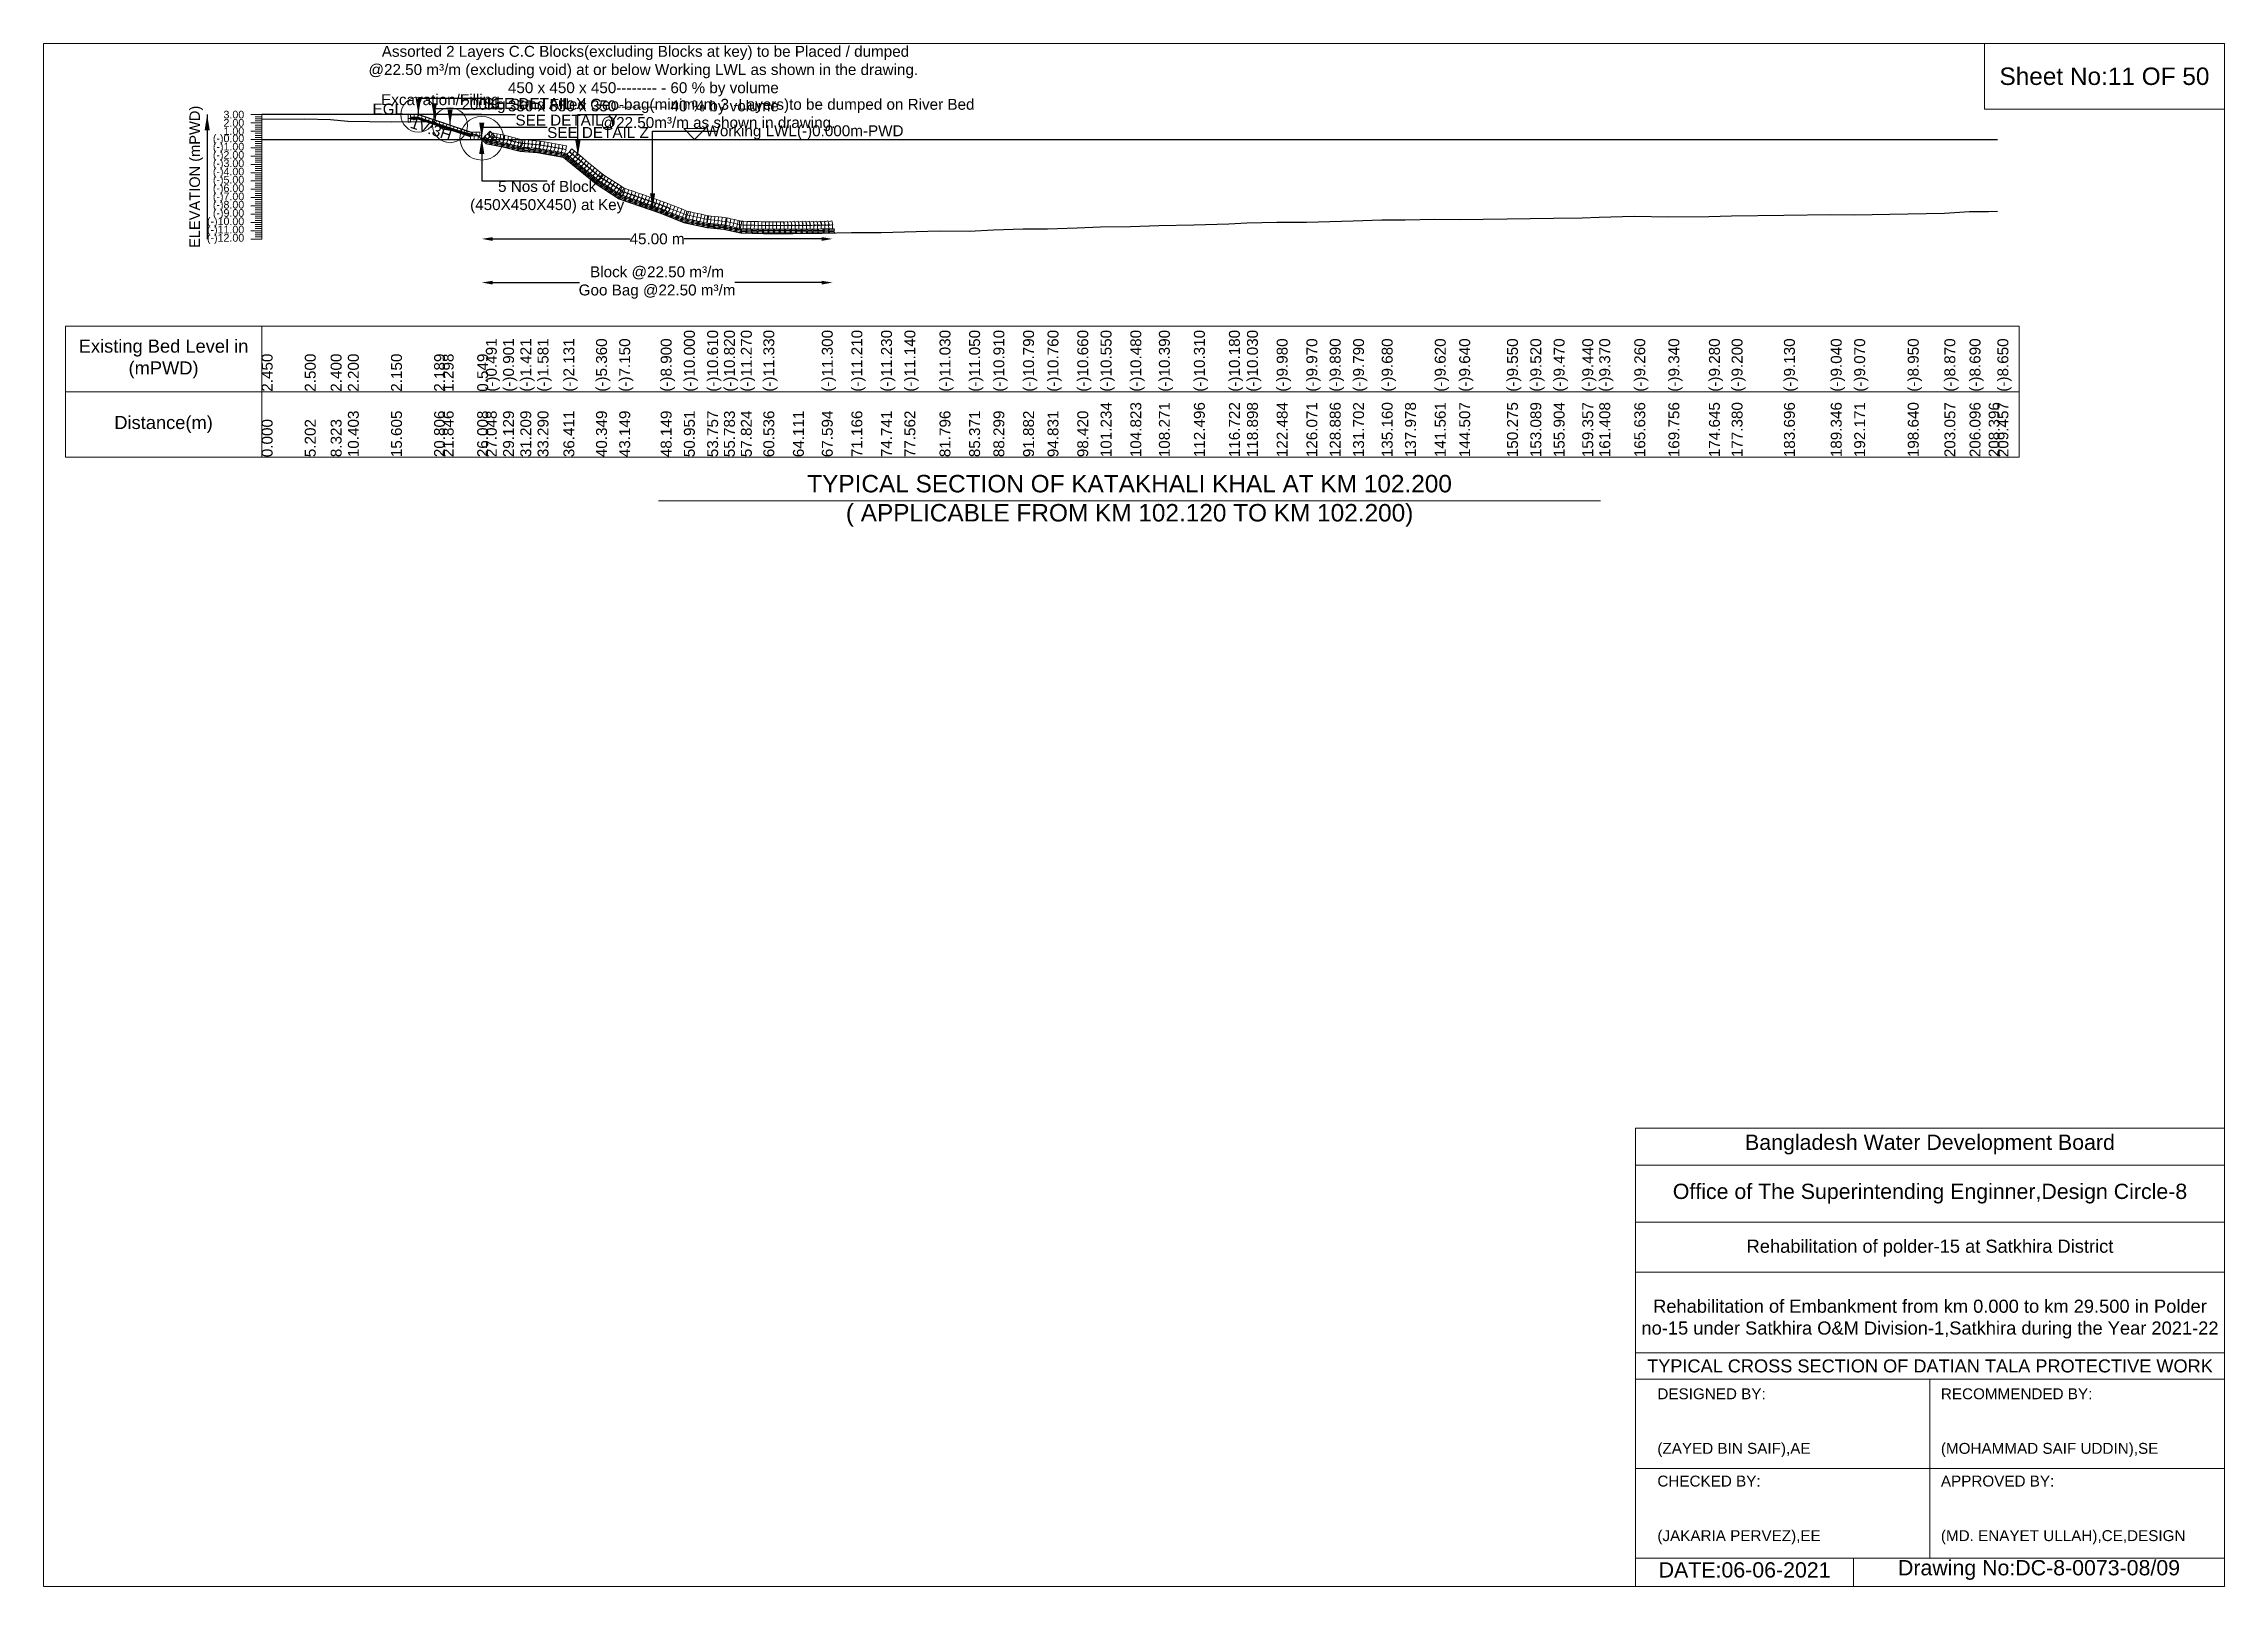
# Model space of a CAD drawing. Header units: inches. Extents: x 89000 to 845000, y -7071 to 31.
# Drawn here: x 250000 to 260000, y -7071 to 0 of the extents above; entities that cross this region are included whole.
import ezdxf

# ---------------------------------------------------------------- set-up
doc = ezdxf.new("R2010")
doc.units = ezdxf.units.IN
doc.header["$LTSCALE"] = 7
doc.header["$MEASUREMENT"] = 0
for name, color, linetype, lineweight in [('Cross section Data Border', 7, 'Continuous', 9), ('Cross Section Labels', 7, 'Continuous', 9), ('Existing_Bed_Level for Xsection', 7, 'Continuous', 25), ('Long Section Labels', 7, 'Continuous', 9)]:
    doc.layers.add(name, color=color, linetype=linetype, lineweight=lineweight)
doc.styles.get("Standard").update_dxf_attribs({"font": 'arial.ttf'})
doc.dimstyles.new('Appron Lebeling Style', dxfattribs={"dimtxt": 50, "dimasz": 50, "dimexe": 0.18, "dimexo": 0.0625, "dimgap": 0.09, "dimtad": 0, "dimtih": 1, "dimtoh": 1, "dimdec": 4, "dimzin": 0, "dimdsep": 46, "dimtxsty": 'Standard', "dimcen": 0.09, "dimse1": 1, "dimse2": 1, "dimadec": 0, "dimazin": 0, "dimtfac": 1, "dimtdec": 4, "dimtofl": 0, "dimtmove": 0, "dimatfit": 3, "dimfxl": 1, "dimtolj": 1, "dimtzin": 0, "dimarcsym": 0})
doc.dimstyles.get("Standard").update_dxf_attribs({"dimtxt": 0.18, "dimasz": 0.18, "dimexe": 0.18, "dimexo": 0.0625, "dimgap": 0.09, "dimtad": 0, "dimtih": 1, "dimtoh": 1, "dimdec": 4, "dimzin": 0, "dimdsep": 46, "dimtxsty": 'Standard', "dimcen": 0.09, "dimadec": 0, "dimazin": 0, "dimtfac": 1, "dimtdec": 4, "dimtofl": 0, "dimtmove": 0, "dimatfit": 3, "dimfxl": 1, "dimtolj": 1, "dimtzin": 0, "dimarcsym": 0})

msp = doc.modelspace()

# ---------------------------------------------------------------- texts
at = {"layer": 'Cross section Data Border', "char_height": 60, "width": 800, "attachment_point": 5}
for s, insert in [('Existing Bed Level in (mPWD)', (250550, -1445.46)), ('Distance(m)', (250550, -1745.46))]:
    msp.add_mtext(s, dxfattribs=dict(at, insert=insert))
at = {"layer": 'Cross Section Labels'}
for s, insert, char_height, attachment_point in [(' Assorted 2 Layers C.C Blocks(excluding Blocks at key) to be Placed / dumped^J@22.50 m³/m (excluding void) at or below Working LWL as shown in the drawing.^J450 x 450 x 450-------- - 60 % by volume^J350 x 350 x 350-------- - 40 % by volume', (252750.09452, -325.46), 50, 8), ('Sheet No:11 OF 50', (259450, -150), 80, 5), ('EGL', (251648.20853, -325.46), 50, 9), ('Excavation/Filling', (252091.1335, -296.96), 50, 9), ('200Kg Sand Filled Geo-bag(minimum 3 -Layers)to be dumped on River Bed^J@22.50m³/m as shown in drawing.', (253092.43187, -401.46), 50, 8), ('SEE DETAIL X', (252018.4585, -249.46), 50, 1), ('SEE DETAIL Y', (252163.8085, -325.46), 50, 1), ('SEE DETAIL Z', (252309.1585, -382.46), 50, 1), ('Working LWL(-)0.000m-PWD', (253035.1585, -439.46), 50, 7), ('5 Nos of Block ^J(450X450X450) at Key', (252309.1585, -629.46), 50, 2), ('TYPICAL SECTION OF KATAKHALI KHAL AT KM 102.200^J( APPLICABLE FROM KM 102.120 TO KM 102.200)', (254979.69162, -2095.46), 80, 5), ('Bangladesh Water Development Board', (258650, -5046), 70, 5), ('Office of The Superintending Enginner,Design Circle-8', (258650, -5271), 70, 5)]:
    msp.add_mtext(s, dxfattribs=dict(at, insert=insert, char_height=char_height, attachment_point=attachment_point))
at = {"layer": 'Cross Section Labels', "insert": (251785.12517, -367.70998), "char_height": 50, "attachment_point": 2, "rotation": 341.565051177}
msp.add_mtext('1V:3H', dxfattribs=at)
at = {"layer": 'Cross Section Labels'}
for s, insert, char_height, width, attachment_point in [('Rehabilitation of polder-15 at Satkhira District', (258650, -5521), 60, 2800, 5), ('Rehabilitation of Embankment from km 0.000 to km 29.500 in Polder no-15 under Satkhira O&M Division-1,Satkhira during the Year 2021-22', (258650, -5846), 60, 2700, 5), ('TYPICAL CROSS SECTION OF DATIAN TALA PROTECTIVE WORK', (258650, -6061), 59.5765532, 2800, 5), ('DESIGNED BY:^J^J^J(ZAYED BIN SAIF),AE', (257400, -6321), 50, 1400, 4), ('RECOMMENDED BY:^J^J^J(MOHAMMAD SAIF UDDIN),SE', (258700, -6321), 50, 1400, 4), ('CHECKED BY:^J^J^J(JAKARIA PERVEZ),EE', (257400, -6721), 50, 1400, 4), ('APPROVED BY:^J^J^J(MD. ENAYET ULLAH),CE,DESIGN', (258700, -6721), 50, 1400, 4), ('DATE:06-06-2021', (257800, -6996), 70, 1400, 5), ('Drawing No:DC-8-0073-08/09', (259150, -6996), 70, 2200, 5)]:
    msp.add_mtext(s, dxfattribs=dict(at, insert=insert, char_height=char_height, width=width, attachment_point=attachment_point))
at = {"layer": 'Long Section Labels', "rotation": 90}
for s, insert, char_height, attachment_point in [('ELEVATION (mPWD)', (250700, -610.46), 48, 5), ('(-)0.491', (252027.81928, -1595.46), 50, 1), ('(-)0.901', (252106.8999, -1595.46), 50, 1), ('(-)1.421', (252185.95192, -1595.46), 50, 1), ('(-)1.581', (252265.00395, -1595.46), 50, 1), ('(-)2.131', (252383.6107, -1595.46), 50, 1), ('(-)5.360', (252533.26677, -1595.46), 50, 1), ('(-)7.150', (252639.65022, -1595.46), 50, 1), ('(-)8.900', (252829.64908, -1595.46), 50, 1), ('(-)10.000', (252936.15537, -1595.46), 50, 1), ('(-)10.610', (253042.76369, -1595.46), 50, 1), ('(-)10.820', (253119.74557, -1595.46), 50, 1), ('(-)11.270', (253197.31634, -1595.46), 50, 1), ('(-)11.330', (253300.356, -1595.46), 50, 1), ('(-)11.330', (253300.356, -1595.46), 50, 1), ('(-)11.300', (253568.57595, -1595.46), 50, 1), ('(-)11.210', (253704.29961, -1595.46), 50, 1), ('(-)11.230', (253840.14689, -1595.46), 50, 1), ('(-)11.140', (253947.37243, -1595.46), 50, 1), ('(-)11.030', (254108.24372, -1595.46), 50, 1), ('(-)11.050', (254244.09016, -1595.46), 50, 1), ('(-)10.910', (254355.36915, -1595.46), 50, 1), ('(-)10.790', (254491.52632, -1595.46), 50, 1), ('(-)10.760', (254603.5795, -1595.46), 50, 1), ('(-)10.660', (254739.96673, -1595.46), 50, 1), ('(-)10.550', (254846.88563, -1595.46), 50, 1), ('(-)10.480', (254983.27993, -1595.46), 50, 1), ('(-)10.390', (255114.31084, -1595.46), 50, 1), ('(-)10.310', (255274.84275, -1595.46), 50, 1), ('(-)10.180', (255435.4246, -1595.46), 50, 1), ('(-)10.030', (255518.11558, -1595.46), 50, 1), ('(-)9.980', (255654.38528, -1595.46), 50, 1), ('(-)9.970', (255790.69727, -1595.46), 50, 1), ('(-)9.890', (255897.67518, -1595.46), 50, 1), ('(-)9.790', (256004.67462, -1595.46), 50, 1), ('(-)9.680', (256136.07582, -1595.46), 50, 1), ('(-)9.680', (256136.07582, -1595.46), 50, 1), ('(-)9.620', (256379.32362, -1595.46), 50, 1), ('(-)9.640', (256491.24756, -1595.46), 50, 1), ('(-)9.550', (256710.43595, -1595.46), 50, 1), ('(-)9.520', (256817.37953, -1595.46), 50, 1), ('(-)9.470', (256924.34254, -1595.46), 50, 1), ('(-)9.440', (257055.57968, -1595.46), 50, 1), ('(-)9.370', (257133.51995, -1595.46), 50, 1), ('(-)9.260', (257294.17142, -1595.46), 50, 1), ('(-)9.340', (257450.73185, -1595.46), 50, 1), ('(-)9.280', (257636.50187, -1595.46), 50, 1), ('(-)9.200', (257740.44833, -1595.46), 50, 1), ('(-)9.130', (257980.45502, -1595.46), 50, 1), ('(-)9.040', (258195.13753, -1595.46), 50, 1), ('(-)9.070', (258302.48491, -1595.46), 50, 1), ('(-)8.950', (258548.30955, -1595.46), 50, 1), ('(-)8.870', (258716.15333, -1595.46), 50, 1), ('(-)8.690', (258831.6332, -1595.46), 50, 1), ('(-)8.690', (258831.6332, -1595.46), 50, 1), ('(-)8.650', (258959.38323, -1595.46), 50, 1), ('2.450', (251000, -1595.46), 50, 1), ('2.500', (251197.65854, -1595.46), 50, 1), ('2.400', (251316.2653, -1595.46), 50, 1), ('2.200', (251395.31732, -1595.46), 50, 1), ('2.150', (251592.97586, -1595.46), 50, 1), ('2.189', (251790.63461, -1595.46), 50, 1), ('1.298', (251830.16074, -1595.46), 50, 1), ('0.549', (251988.29339, -1595.46), 50, 1), ('10.403', (251395.31732, -1895.46), 50, 1), ('15.605', (251592.97586, -1895.46), 50, 1), ('20.806', (251790.63461, -1895.46), 50, 1), ('21.846', (251830.16074, -1895.46), 50, 1), ('26.008', (251988.29339, -1895.46), 50, 1), ('27.048', (252027.81928, -1895.46), 50, 1), ('29.129', (252106.8999, -1895.46), 50, 1), ('31.209', (252185.95192, -1895.46), 50, 1), ('33.290', (252265.00395, -1895.46), 50, 1), ('36.411', (252383.6107, -1895.46), 50, 1), ('40.349', (252533.26677, -1895.46), 50, 1), ('43.149', (252639.65022, -1895.46), 50, 1), ('48.149', (252829.64908, -1895.46), 50, 1), ('50.951', (252936.15537, -1895.46), 50, 1), ('53.757', (253042.76369, -1895.46), 50, 1), ('55.783', (253119.74557, -1895.46), 50, 1), ('57.824', (253197.31634, -1895.46), 50, 1), ('60.536', (253300.356, -1895.46), 50, 1), ('64.111', (253436.20436, -1895.46), 50, 1), ('67.594', (253568.57595, -1895.46), 50, 1), ('71.166', (253704.29961, -1895.46), 50, 1), ('74.741', (253840.14689, -1895.46), 50, 1), ('77.562', (253947.37243, -1895.46), 50, 1), ('81.796', (254108.24372, -1895.46), 50, 1), ('85.371', (254244.09016, -1895.46), 50, 1), ('88.299', (254355.36915, -1895.46), 50, 1), ('91.882', (254491.52632, -1895.46), 50, 1), ('94.831', (254603.5795, -1895.46), 50, 1), ('98.420', (254739.96673, -1895.46), 50, 1), ('101.234', (254846.88563, -1895.46), 50, 1), ('104.823', (254983.27993, -1895.46), 50, 1), ('108.271', (255114.31084, -1895.46), 50, 1), ('112.496', (255274.84275, -1895.46), 50, 1), ('116.722', (255435.4246, -1895.46), 50, 1), ('118.898', (255518.11558, -1895.46), 50, 1), ('122.484', (255654.38528, -1895.46), 50, 1), ('126.071', (255790.69727, -1895.46), 50, 1), ('128.886', (255897.67518, -1895.46), 50, 1), ('131.702', (256004.67462, -1895.46), 50, 1), ('135.160', (256136.07582, -1895.46), 50, 1), ('137.978', (256243.16743, -1895.46), 50, 1), ('141.561', (256379.32362, -1895.46), 50, 1), ('144.507', (256491.24756, -1895.46), 50, 1), ('150.275', (256710.43595, -1895.46), 50, 1), ('153.089', (256817.37953, -1895.46), 50, 1), ('155.904', (256924.34254, -1895.46), 50, 1), ('159.357', (257055.57968, -1895.46), 50, 1), ('161.408', (257133.51995, -1895.46), 50, 1), ('165.636', (257294.17142, -1895.46), 50, 1), ('169.756', (257450.73185, -1895.46), 50, 1), ('174.645', (257636.50187, -1895.46), 50, 1), ('177.380', (257740.44833, -1895.46), 50, 1), ('183.696', (257980.45502, -1895.46), 50, 1), ('189.346', (258195.13753, -1895.46), 50, 1), ('192.171', (258302.48491, -1895.46), 50, 1), ('198.640', (258548.30955, -1895.46), 50, 1), ('203.057', (258716.15333, -1895.46), 50, 1), ('206.096', (258831.6332, -1895.46), 50, 1), ('208.396', (258919.05265, -1895.46), 50, 1), ('209.457', (258959.38323, -1895.46), 50, 1), ('0.000', (251000, -1895.46), 50, 1), ('5.202', (251197.65854, -1895.46), 50, 1), ('8.323', (251316.2653, -1895.46), 50, 1)]:
    msp.add_mtext(s, dxfattribs=dict(at, insert=insert, char_height=char_height, attachment_point=attachment_point))
at = {"layer": 'Long Section Labels', "char_height": 35, "attachment_point": 6}
for s, insert in [('3.00', (250920, -325.46)), ('2.00', (250920, -363.46)), ('1.00', (250920, -401.46)), ('(-)0.00', (250920, -439.46)), ('(-)1.00', (250920, -477.46)), ('(-)2.00', (250920, -515.46)), ('(-)3.00', (250920, -553.46)), ('(-)4.00', (250920, -591.46)), ('(-)5.00', (250920, -629.46)), ('(-)6.00', (250920, -667.46)), ('(-)7.00', (250920, -705.46)), ('(-)10.00', (250920, -819.46)), ('(-)8.00', (250920, -743.46)), ('(-)9.00', (250920, -781.46)), ('(-)11.00', (250920, -857.46)), ('(-)12.00', (250920, -895.46))]:
    msp.add_mtext(s, dxfattribs=dict(at, insert=insert))

# ---------------------------------------------------------------- blocks, each defined once
blk = doc.blocks.new('*D283')
at = {"layer": 'Cross Section Labels', "color": 0, "lineweight": -2, "transparency": 16777216}
for p, q in [((252059, -895), (252690, -895)), ((253568, -895), (252937, -895))]:
    blk.add_line(p, q, dxfattribs=at)
at = {"layer": 'Cross Section Labels', "color": 0, "transparency": 16777216}
for points in [[(252059, -887), (252059, -904), (252009, -895)], [(253568, -887), (253568, -904), (253618, -895)]]:
    blk.add_solid(points, dxfattribs=at)
at = {"layer": 'Defpoints', "color": 0, "transparency": 16777216}
for p in [(252009, -439), (253618, -868), (253618, -895)]:
    blk.add_point(p, dxfattribs=at)
at = {"layer": 'Cross Section Labels', "color": 0, "transparency": 16777216, "insert": (252813, -895), "char_height": 50, "attachment_point": 5}
blk.add_mtext('\\A1;45.00 m', dxfattribs=at)
blk = doc.blocks.new('*D284')
at = {"layer": 'Cross Section Labels', "color": 0, "lineweight": -2, "transparency": 16777216}
for p, q in [((252059, -1095), (252458, -1095)), ((253568, -1095), (253169, -1095))]:
    blk.add_line(p, q, dxfattribs=at)
at = {"layer": 'Cross Section Labels', "color": 0, "transparency": 16777216}
for points in [[(252059, -1087), (252059, -1104), (252009, -1095)], [(253568, -1087), (253568, -1104), (253618, -1095)]]:
    blk.add_solid(points, dxfattribs=at)
at = {"layer": 'Defpoints', "color": 0, "transparency": 16777216}
for p in [(252009, -439), (253618, -868), (253618, -1095)]:
    blk.add_point(p, dxfattribs=at)
at = {"layer": 'Cross Section Labels', "color": 0, "transparency": 16777216, "insert": (252813, -1095), "char_height": 50, "attachment_point": 5}
blk.add_mtext('\\A1;Block @22.50 m³/m ^JGoo Bag @22.50 m³/m ', dxfattribs=at)

# ---------------------------------------------------------------- dimensions: what is measured, and where the dimension line sits
at = {"layer": 'Cross Section Labels'}
for base, text, picture, middle in [((253617.63815, -895.46), '45.00 m', '*D283', (252813.39832, -895.46)), ((253617.63815, -1095.46), 'Block @22.50 m³/m ^JGoo Bag @22.50 m³/m ', '*D284', (252813.39832, -1095.46))]:
    dim = msp.add_linear_dim(base=base, p1=(252009.1585, -439.46), p2=(253617.63815, -867.62372), text=text, dimstyle='Appron Lebeling Style', dxfattribs=at)
    dim.commit()
    dim.dimension.update_dxf_attribs({"geometry": picture, "text_midpoint": middle})

# ---------------------------------------------------------------- linework, layer by layer
at = {"layer": 'Cross section Data Border'}
msp.add_lwpolyline([(250100, -1295.46), (259059.38323, -1295.46), (259059.38323, -1895.46), (250100, -1895.46)], close=True, dxfattribs=at)
for points in [[(251000, -1295.46), (251000, -1895.46)], [(250100, -1595.46), (259059.38323, -1595.46)]]:
    msp.add_lwpolyline(points, dxfattribs=at)
at = {"layer": 'Cross Section Labels'}
for points in [[(250000, 0), (260000, 0), (260000, -7071), (250000, -7071)], [(258900, 0), (260000, 0), (260000, -300), (258900, -300)], [(252985.1585, -439.46), (253035.1585, -389.46), (252935.1585, -389.46)]]:
    msp.add_lwpolyline(points, close=True, dxfattribs=at)
for points in [[(252819.69162, -2095.46), (254979.69162, -2095.46), (257139.69162, -2095.46)], [(257300, -7071), (257300, -4971), (260000, -4971)], [(257300, -5141), (260000, -5141)], [(257300, -5401), (260000, -5401)], [(257300, -5631), (260000, -5631)], [(257300, -6001), (260000, -6001)], [(257300, -6121), (260000, -6121)], [(258650, -6121), (258650, -6941)], [(257300, -6531), (260000, -6531)], [(257300, -6941), (260000, -6941)], [(258300, -6941), (258300, -7071)]]:
    msp.add_lwpolyline(points, dxfattribs=at)
for centre, radius in [((251718.4585, -325.46), 80), ((251863.8085, -373.91), 80), ((252009.1585, -433.76), 100)]:
    msp.add_circle(centre, radius, dxfattribs=at)
at = {"layer": 'Existing_Bed_Level for Xsection'}
for points in [[(252009.1585, -325.46), (251000, -325.46)], [(251000, -346.36), (251197.65854, -344.46), (251316.2653, -348.26), (251395.31732, -355.86), (251592.97586, -357.76), (251790.63461, -356.278), (251830.16074, -390.136), (251988.29339, -418.598), (252027.81928, -458.118), (252106.8999, -473.698), (252185.95192, -493.458), (252265.00395, -499.538), (252383.6107, -520.438), (252533.26677, -643.14), (252639.65022, -711.16), (252829.64908, -777.66), (252936.15537, -819.46), (253042.76369, -842.64), (253119.74557, -850.62), (253197.31634, -867.72), (253300.356, -870), (253436.20436, -870), (253568.57595, -868.86), (253704.29961, -865.44), (253840.14689, -866.2), (253947.37243, -862.78), (254108.24372, -858.6), (254244.09016, -859.36), (254355.36915, -854.04), (254491.52632, -849.48), (254603.5795, -848.34), (254739.96673, -844.54), (254846.88563, -840.36), (254983.27993, -837.7), (255114.31084, -834.28), (255274.84275, -831.24), (255435.4246, -826.3), (255518.11558, -820.6), (255654.38528, -818.7), (255790.69727, -818.32), (255897.67518, -815.28), (256004.67462, -811.48), (256136.07582, -807.3), (256243.16743, -807.3), (256379.32362, -805.02), (256491.24756, -805.78), (256710.43595, -802.36), (256817.37953, -801.22), (256924.34254, -799.32), (257055.57968, -798.18), (257133.51995, -795.52), (257294.17142, -791.34), (257450.73185, -794.38), (257636.50187, -792.1), (257740.44833, -789.06), (257980.45502, -786.4), (258195.13753, -782.98), (258302.48491, -784.12), (258548.30955, -779.56), (258716.15333, -776.52), (258831.6332, -769.68), (258919.05265, -769.68), (258959.38323, -768.16)], [(251966.4085, -408.11), (251720.21353, -326.04501), (251718.4585, -325.46), (251716.60853, -325.46), (251682.40853, -325.46)], [(251682.40853, -336.86), (251716.60853, -336.86), (251966.4085, -420.12666)], [(251682.40853, -340.66), (251715.99187, -340.66), (251961.09187, -422.36)], [(251682.40853, -344.46), (251715.37522, -344.46), (251957.8585, -425.28776)], [(251000, -439.46), (258959.38323, -439.46)]]:
    msp.add_lwpolyline(points, dxfattribs=at)
at = {"layer": 'Long Section Labels'}
for points in [[(251000, -325.46), (250950, -325.46)], [(251000, -363.46), (250950, -363.46)], [(251000, -334.96), (250970, -334.96)], [(251000, -344.46), (250970, -344.46)], [(251000, -353.96), (250970, -353.96)], [(251000, -372.96), (250970, -372.96)], [(251000, -382.46), (250970, -382.46)], [(251000, -391.96), (250970, -391.96)], [(251000, -895.46), (251000, -857.46), (251000, -819.46), (251000, -781.46), (251000, -743.46), (251000, -705.46), (251000, -667.46), (251000, -629.46), (251000, -591.46), (251000, -553.46), (251000, -515.46), (251000, -477.46), (251000, -439.46), (251000, -401.46), (251000, -363.46), (251000, -325.46)], [(251000, -401.46), (250950, -401.46)], [(251000, -439.46), (250950, -439.46)], [(251000, -477.46), (250950, -477.46)], [(251000, -410.96), (250970, -410.96)], [(251000, -420.46), (250970, -420.46)], [(251000, -429.96), (250970, -429.96)], [(251000, -448.96), (250970, -448.96)], [(251000, -458.46), (250970, -458.46)], [(251000, -467.96), (250970, -467.96)], [(251000, -486.96), (250970, -486.96)], [(251000, -496.46), (250970, -496.46)], [(251000, -515.46), (250950, -515.46)], [(251000, -553.46), (250950, -553.46)], [(251000, -591.46), (250950, -591.46)], [(251000, -505.96), (250970, -505.96)], [(251000, -524.96), (250970, -524.96)], [(251000, -534.46), (250970, -534.46)], [(251000, -543.96), (250970, -543.96)], [(251000, -562.96), (250970, -562.96)], [(251000, -572.46), (250970, -572.46)], [(251000, -581.96), (250970, -581.96)], [(251000, -629.46), (250950, -629.46)], [(251000, -667.46), (250950, -667.46)], [(251000, -600.96), (250970, -600.96)], [(251000, -610.46), (250970, -610.46)], [(251000, -619.96), (250970, -619.96)], [(251000, -638.96), (250970, -638.96)], [(251000, -648.46), (250970, -648.46)], [(251000, -657.96), (250970, -657.96)], [(251000, -676.96), (250970, -676.96)], [(251000, -686.46), (250970, -686.46)], [(251000, -695.96), (250970, -695.96)], [(251000, -705.46), (250950, -705.46)], [(251000, -743.46), (250950, -743.46)], [(251000, -781.46), (250950, -781.46)], [(251000, -714.96), (250970, -714.96)], [(251000, -724.46), (250970, -724.46)], [(251000, -733.96), (250970, -733.96)], [(251000, -752.96), (250970, -752.96)], [(251000, -762.46), (250970, -762.46)], [(251000, -771.96), (250970, -771.96)], [(251000, -790.96), (250970, -790.96)], [(251000, -819.46), (250950, -819.46)], [(251000, -857.46), (250950, -857.46)], [(251000, -895.46), (250950, -895.46)], [(251000, -800.46), (250970, -800.46)], [(251000, -809.96), (250970, -809.96)], [(251000, -828.96), (250970, -828.96)], [(251000, -838.46), (250970, -838.46)], [(251000, -847.96), (250970, -847.96)], [(251000, -866.96), (250970, -866.96)], [(251000, -876.46), (250970, -876.46)], [(251000, -885.96), (250970, -885.96)]]:
    msp.add_lwpolyline(points, dxfattribs=at)
for points in [[(251682.40853, -325.46), (251671.00853, -325.46), (251671.00853, -342.56), (251682.40853, -342.56)], [(251682.40853, -342.56), (251671.00853, -342.56), (251671.00853, -359.66), (251682.40853, -359.66)], [(251699.50853, -325.46), (251682.40853, -325.46), (251682.40853, -336.86), (251699.50853, -336.86)], [(251716.60853, -325.46), (251699.50853, -325.46), (251699.50853, -336.86), (251716.60853, -336.86)], [(251736.43601, -331.45251), (251720.21353, -326.04501), (251716.60853, -336.86), (251732.83101, -342.26749)], [(251752.6585, -336.86), (251736.43601, -331.45251), (251732.83101, -342.26749), (251749.0535, -347.67499)], [(251768.88098, -342.26749), (251752.6585, -336.86), (251749.0535, -347.67499), (251765.27598, -353.08248)], [(251785.10346, -347.67499), (251768.88098, -342.26749), (251765.27598, -353.08248), (251781.49847, -358.48998)], [(251801.32595, -353.08248), (251785.10346, -347.67499), (251781.49847, -358.48998), (251797.72095, -363.89747)], [(251817.54843, -358.48998), (251801.32595, -353.08248), (251797.72095, -363.89747), (251813.94344, -369.30497)], [(251833.77092, -363.89747), (251817.54843, -358.48998), (251813.94344, -369.30497), (251830.16592, -374.71246)], [(251849.9934, -369.30497), (251833.77092, -363.89747), (251830.16592, -374.71246), (251846.3884, -380.11996)], [(251866.21589, -374.71246), (251849.9934, -369.30497), (251846.3884, -380.11996), (251862.61089, -385.52745)], [(251882.43837, -380.11996), (251866.21589, -374.71246), (251862.61089, -385.52745), (251878.83337, -390.93495)], [(251898.66085, -385.52745), (251882.43837, -380.11996), (251878.83337, -390.93495), (251895.05586, -396.34244)], [(251914.88334, -390.93495), (251898.66085, -385.52745), (251895.05586, -396.34244), (251911.27834, -401.74994)], [(251931.10582, -396.34244), (251914.88334, -390.93495), (251911.27834, -401.74994), (251927.50083, -407.15743)], [(251947.32831, -401.74994), (251931.10582, -396.34244), (251927.50083, -407.15743), (251943.72331, -412.56493)], [(251963.55079, -407.15743), (251947.32831, -401.74994), (251943.72331, -412.56493), (251959.9458, -417.97242)], [(251974.9585, -422.36), (251957.8585, -422.36), (251957.8585, -439.46), (251974.9585, -439.46)], [(251983.5085, -405.26), (251966.4085, -405.26), (251966.4085, -422.36), (251983.5085, -422.36)], [(251992.0585, -422.36), (251974.9585, -422.36), (251974.9585, -439.46), (251992.0585, -439.46)], [(252000.6085, -405.26), (251983.5085, -405.26), (251983.5085, -422.36), (252000.6085, -422.36)], [(252009.1585, -422.36), (251992.0585, -422.36), (251992.0585, -439.46), (252009.1585, -439.46)], [(252046.63185, -428.88534), (252038.08372, -414.07523), (252023.27361, -422.62336), (252031.82174, -437.43347)], [(252059.13488, -413.66102), (252047.04245, -401.5704), (252034.95183, -413.66282), (252047.04426, -425.75345)], [(252058.72428, -440.97596), (252050.17615, -426.16585), (252035.36603, -434.71398), (252043.91417, -449.5241)], [(252060.71465, -429.97213), (252045.36585, -422.43394), (252037.82766, -437.78274), (252053.17646, -445.32093)], [(252062.61801, -410.3639), (252045.84052, -407.0585), (252042.53511, -423.83599), (252059.31261, -427.14139)], [(252071.22731, -425.75164), (252059.13488, -413.66102), (252047.04426, -425.75345), (252059.13668, -437.84407)], [(252077.49215, -433.27754), (252062.14335, -425.73935), (252054.60516, -441.08815), (252069.95396, -448.62634)], [(252079.3955, -413.6693), (252062.61801, -410.3639), (252059.31261, -427.14139), (252076.0901, -430.4468)], [(252094.26964, -436.58294), (252078.92084, -429.04475), (252071.38265, -444.39355), (252086.73145, -451.93174)], [(252096.173, -416.97471), (252079.3955, -413.6693), (252076.0901, -430.4468), (252092.8676, -433.7522)], [(252111.04714, -439.88834), (252095.69833, -432.35015), (252088.16015, -447.69895), (252103.50895, -455.23714)], [(252112.95049, -420.28011), (252096.173, -416.97471), (252092.8676, -433.7522), (252109.64509, -437.0576)], [(252129.33541, -444.28709), (252114.38603, -435.98492), (252106.08386, -450.9343), (252121.03324, -459.23647)], [(252132.22458, -424.7997), (252115.63499, -420.65293), (252111.48823, -437.24252), (252128.07781, -441.38929)], [(252145.925, -448.43385), (252130.97561, -440.13169), (252122.67345, -455.08107), (252137.62283, -463.38324)], [(252148.81416, -428.94647), (252132.22458, -424.7997), (252128.07781, -441.38929), (252144.6674, -445.53605)], [(252162.51458, -452.58062), (252147.5652, -444.27845), (252139.26303, -459.22783), (252154.21241, -467.53)], [(252165.40375, -433.09323), (252148.81416, -428.94647), (252144.6674, -445.53605), (252161.25698, -449.68282)], [(252179.10417, -456.72738), (252164.15478, -448.42522), (252155.85262, -463.3746), (252170.802, -471.67677)], [(252181.99333, -437.24), (252165.40375, -433.09323), (252161.25698, -449.68282), (252177.84657, -453.82958)], [(252195.69375, -460.87415), (252180.74437, -452.57198), (252172.4422, -467.52136), (252187.39158, -475.82353)], [(252198.58292, -441.38676), (252181.99333, -437.24), (252177.84657, -453.82958), (252194.43615, -457.97635)], [(252207.15171, -461.01451), (252191.02355, -455.33187), (252185.34091, -471.46003), (252201.46907, -477.14267)], [(252206.7381, -441.31845), (252189.68845, -440.00714), (252188.37714, -457.05679), (252205.42679, -458.3681)], [(252224.20135, -462.32582), (252208.07319, -456.64318), (252202.39055, -472.77134), (252218.51872, -478.45398)], [(252223.78775, -442.62977), (252206.7381, -441.31845), (252205.42679, -458.3681), (252222.47643, -459.67941)], [(252241.251, -463.63713), (252225.12284, -457.95449), (252219.4402, -474.08265), (252235.56836, -479.76529)], [(252240.83739, -443.94108), (252223.78775, -442.62977), (252222.47643, -459.67941), (252239.52608, -460.99073)], [(252258.30065, -464.94844), (252242.17249, -459.2658), (252236.48985, -475.39397), (252252.61801, -481.07661)], [(252257.88704, -445.25239), (252240.83739, -443.94108), (252239.52608, -460.99073), (252256.57573, -462.30204)], [(252275.3503, -466.25975), (252259.22213, -460.57712), (252253.53949, -476.70528), (252269.66766, -482.38792)], [(252274.93669, -446.5637), (252257.88704, -445.25239), (252256.57573, -462.30204), (252273.62537, -463.61335)], [(252295.38638, -470.39468), (252279.88917, -463.16652), (252272.66101, -478.66373), (252288.15822, -485.8919)], [(252296.89524, -450.75215), (252280.0547, -447.78464), (252277.08718, -464.62518), (252293.92772, -467.59269)], [(252312.22692, -473.3622), (252296.72971, -466.13403), (252289.50155, -481.63125), (252304.99876, -488.85941)], [(252313.73578, -453.71967), (252296.89524, -450.75215), (252293.92772, -467.59269), (252310.76826, -470.56021)], [(252329.06747, -476.32971), (252313.57025, -469.10155), (252306.34209, -484.59876), (252321.8393, -491.82693)], [(252330.57632, -456.68718), (252313.73578, -453.71967), (252310.76826, -470.56021), (252327.60881, -473.52772)], [(252345.90801, -479.29723), (252330.41079, -472.06906), (252323.18263, -487.56628), (252338.67985, -494.79444)], [(252347.41686, -459.6547), (252330.57632, -456.68718), (252327.60881, -473.52772), (252344.44935, -476.49524)], [(252362.74855, -482.26474), (252347.25133, -475.03658), (252340.02317, -490.53379), (252355.52039, -497.76196)], [(252364.25741, -462.62221), (252347.41686, -459.6547), (252344.44935, -476.49524), (252361.28989, -479.46275)], [(252379.58909, -485.23226), (252364.09188, -478.00409), (252356.86372, -493.50131), (252372.36093, -500.72947)], [(252381.09795, -465.58973), (252364.25741, -462.62221), (252361.28989, -479.46275), (252378.13043, -482.43027)], [(252396.42963, -488.19977), (252380.93242, -480.97161), (252373.70426, -496.46882), (252389.20147, -503.69699)], [(252397.93849, -468.55724), (252381.09795, -465.58973), (252378.13043, -482.43027), (252394.97097, -485.39778)], [(252423.81084, -509.46494), (252413.84673, -495.56794), (252399.94973, -505.53204), (252409.91384, -519.42904)], [(252434.75495, -493.08409), (252421.53138, -482.24218), (252410.68946, -495.46575), (252423.91303, -506.30766)], [(252447.97852, -503.92601), (252434.75495, -493.08409), (252423.91303, -506.30766), (252437.1366, -517.14958)], [(252437.03441, -520.30685), (252427.0703, -506.40985), (252413.1733, -516.37396), (252423.13741, -530.27096)], [(252450.25798, -531.14877), (252440.29387, -517.25177), (252426.39688, -527.21588), (252436.36098, -541.11288)], [(252461.20209, -514.76793), (252447.97852, -503.92601), (252437.1366, -517.14958), (252450.36017, -527.9915)], [(252463.48155, -541.99069), (252453.51745, -528.09369), (252439.62045, -538.0578), (252449.58455, -551.95479)], [(252474.42566, -525.60984), (252461.20209, -514.76793), (252450.36017, -527.9915), (252463.58374, -538.83341)], [(252476.70512, -552.8326), (252466.74102, -538.93561), (252452.84402, -548.89971), (252462.80812, -562.79671)], [(252487.64923, -536.45176), (252474.42566, -525.60984), (252463.58374, -538.83341), (252476.80732, -549.67533)], [(252489.92869, -563.67452), (252479.96459, -549.77752), (252466.06759, -559.74163), (252476.0317, -573.63863)], [(252500.8728, -547.29368), (252487.64923, -536.45176), (252476.80732, -549.67533), (252490.03089, -560.51725)], [(252503.15227, -574.51644), (252493.18816, -560.61944), (252479.29116, -570.58355), (252489.25527, -584.48055)], [(252514.09637, -558.13559), (252500.8728, -547.29368), (252490.03089, -560.51725), (252503.25446, -571.35917)], [(252516.37584, -585.35836), (252506.41173, -571.46136), (252492.51473, -581.42546), (252502.47884, -595.32246)], [(252527.31995, -568.97751), (252514.09637, -558.13559), (252503.25446, -571.35917), (252516.47803, -582.20108)], [(252529.59941, -596.20027), (252519.6353, -582.30327), (252505.7383, -592.26738), (252515.70241, -606.16438)], [(252540.54352, -579.81943), (252527.31995, -568.97751), (252516.47803, -582.20108), (252529.7016, -593.043)], [(252542.82298, -607.04219), (252532.85887, -593.14519), (252518.96187, -603.1093), (252528.92598, -617.0063)], [(252553.76709, -590.66135), (252540.54352, -579.81943), (252529.7016, -593.043), (252542.92517, -603.88492)], [(252566.99066, -601.50326), (252553.76709, -590.66135), (252542.92517, -603.88492), (252556.14874, -614.72683)], [(252576.26684, -607.03766), (252561.85998, -597.82613), (252552.64845, -612.23299), (252567.05531, -621.44452)], [(252556.04655, -617.88411), (252546.08244, -603.98711), (252532.18545, -613.95121), (252542.14955, -627.84821)], [(252567.32513, -624.5919), (252555.79583, -611.96316), (252543.16709, -623.49247), (252554.69639, -636.12121)], [(252581.732, -633.80344), (252570.20269, -621.1747), (252557.57395, -632.704), (252569.10326, -645.33274)], [(252590.6737, -616.24919), (252576.26684, -607.03766), (252567.05531, -621.44452), (252581.46217, -630.65606)], [(252596.13886, -643.01497), (252584.60955, -630.38623), (252571.98081, -641.91554), (252583.51012, -654.54428)], [(252605.08056, -625.46073), (252590.6737, -616.24919), (252581.46217, -630.65606), (252595.86903, -639.86759)], [(252610.54572, -652.2265), (252599.01641, -639.59776), (252586.38767, -651.12707), (252597.91698, -663.75581)], [(252619.48743, -634.67226), (252605.08056, -625.46073), (252595.86903, -639.86759), (252610.27589, -649.07912)], [(252624.95258, -661.43804), (252613.42327, -648.8093), (252600.79453, -660.3386), (252612.32384, -672.96734)], [(252633.89429, -643.88379), (252619.48743, -634.67226), (252610.27589, -649.07912), (252624.68275, -658.29066)], [(252639.35944, -670.64957), (252627.83014, -658.02083), (252615.2014, -669.55013), (252626.7307, -682.17888)], [(252648.30115, -653.09533), (252633.89429, -643.88379), (252624.68275, -658.29066), (252639.08962, -667.50219)], [(252653.7663, -679.8611), (252642.237, -667.23236), (252629.60826, -678.76167), (252641.13756, -691.39041)], [(252662.32495, -683.10173), (252648.19895, -673.46503), (252638.56225, -687.59103), (252652.68825, -697.22773)], [(252662.70801, -662.30686), (252648.30115, -653.09533), (252639.08962, -667.50219), (252653.49648, -676.71372)], [(252666.98712, -663.96094), (252650.84715, -658.31192), (252645.19813, -674.45189), (252661.3381, -680.10091)], [(252678.46492, -688.75075), (252664.33892, -679.11405), (252654.70221, -693.24005), (252668.82822, -702.87676)], [(252683.12709, -669.60996), (252666.98712, -663.96094), (252661.3381, -680.10091), (252677.47806, -685.74993)], [(252694.60489, -694.39977), (252680.47888, -684.76307), (252670.84218, -698.88908), (252684.96819, -708.52578)], [(252699.26705, -675.25899), (252683.12709, -669.60996), (252677.47806, -685.74993), (252693.61803, -691.39895)], [(252710.74485, -700.0488), (252696.61885, -690.4121), (252686.98215, -704.5381), (252701.10815, -714.1748)], [(252715.40702, -680.90801), (252699.26705, -675.25899), (252693.61803, -691.39895), (252709.758, -697.04798)], [(252726.88482, -705.69782), (252712.75882, -696.06112), (252703.12212, -710.18712), (252717.24812, -719.82382)], [(252731.54699, -686.55703), (252715.40702, -680.90801), (252709.758, -697.04798), (252725.89796, -702.697)], [(252747.68695, -692.20605), (252731.54699, -686.55703), (252725.89796, -702.697), (252742.03793, -708.34602)], [(252763.82692, -697.85508), (252747.68695, -692.20605), (252742.03793, -708.34602), (252758.1779, -713.99504)], [(252779.96689, -703.5041), (252763.82692, -697.85508), (252758.1779, -713.99504), (252774.31787, -719.64407)], [(252743.02479, -711.34684), (252728.89879, -701.71014), (252719.26208, -715.83614), (252733.38809, -725.47285)], [(252759.16476, -716.99587), (252745.03875, -707.35916), (252735.40205, -721.48517), (252749.52806, -731.12187)], [(252775.30472, -722.64489), (252761.17872, -713.00819), (252751.54202, -727.13419), (252765.66802, -736.77089)], [(252791.44469, -728.29391), (252777.31869, -718.65721), (252767.68199, -732.78321), (252781.80799, -742.41991)], [(252796.10686, -709.15312), (252779.96689, -703.5041), (252774.31787, -719.64407), (252790.45783, -725.29309)], [(252807.58466, -733.94293), (252793.45866, -724.30623), (252783.82195, -738.43223), (252797.94796, -748.06894)], [(252812.24682, -714.80214), (252796.10686, -709.15312), (252790.45783, -725.29309), (252806.5978, -730.94211)], [(252823.72463, -739.59196), (252809.59862, -729.95525), (252799.96192, -744.08126), (252814.08792, -753.71796)], [(252828.38679, -720.45117), (252812.24682, -714.80214), (252806.5978, -730.94211), (252822.73777, -736.59113)], [(252839.86459, -745.24098), (252825.73859, -735.60428), (252816.10189, -749.73028), (252830.22789, -759.36698)], [(252844.52676, -726.10019), (252828.38679, -720.45117), (252822.73777, -736.59113), (252838.87774, -742.24016)], [(252856.98496, -751.89192), (252843.22832, -741.73491), (252833.07131, -755.49155), (252846.82795, -765.64856)], [(252862.358, -732.9384), (252846.44002, -726.69115), (252840.19277, -742.60912), (252856.11075, -748.85637)], [(252872.90294, -758.13917), (252859.1463, -747.98216), (252848.98928, -761.7388), (252862.74592, -771.89581)], [(252878.27597, -739.18565), (252862.358, -732.9384), (252856.11075, -748.85637), (252872.02872, -755.10362)], [(252887.94669, -761.35087), (252872.02872, -755.10362), (252865.78147, -771.02159), (252881.69945, -777.26884)], [(252894.19394, -745.4329), (252878.27597, -739.18565), (252872.02872, -755.10362), (252887.94669, -761.35087)], [(252903.86467, -767.59812), (252887.94669, -761.35087), (252881.69945, -777.26884), (252897.61742, -783.51609)], [(252910.11192, -751.68014), (252894.19394, -745.4329), (252887.94669, -761.35087), (252903.86467, -767.59812)], [(252919.78264, -773.84537), (252903.86467, -767.59812), (252897.61742, -783.51609), (252913.53539, -789.76334)], [(252926.02989, -757.92739), (252910.11192, -751.68014), (252903.86467, -767.59812), (252919.78264, -773.84537)], [(252935.70062, -780.09262), (252919.78264, -773.84537), (252913.53539, -789.76334), (252929.45337, -796.01059)], [(252941.94786, -764.17464), (252926.02989, -757.92739), (252919.78264, -773.84537), (252935.70062, -780.09262)], [(252951.61859, -786.33986), (252935.70062, -780.09262), (252929.45337, -796.01059), (252945.37134, -802.25784)], [(252957.86584, -770.42189), (252941.94786, -764.17464), (252935.70062, -780.09262), (252951.61859, -786.33986)], [(252962.85771, -787.93356), (252946.14814, -784.30038), (252942.51495, -801.00995), (252959.22453, -804.64314)], [(252966.4909, -771.22399), (252949.78132, -767.5908), (252946.14814, -784.30038), (252962.85771, -787.93356)], [(252979.56729, -791.56675), (252962.85771, -787.93356), (252959.22453, -804.64314), (252975.9341, -808.27633)], [(252983.20048, -774.85717), (252966.4909, -771.22399), (252962.85771, -787.93356), (252979.56729, -791.56675)], [(252996.27687, -795.19994), (252979.56729, -791.56675), (252975.9341, -808.27633), (252992.64368, -811.90951)], [(252999.91005, -778.49036), (252983.20048, -774.85717), (252979.56729, -791.56675), (252996.27687, -795.19994)], [(253012.98644, -798.83313), (252996.27687, -795.19994), (252992.64368, -811.90951), (253009.35326, -815.5427)], [(253016.61963, -782.12355), (252999.91005, -778.49036), (252996.27687, -795.19994), (253012.98644, -798.83313)], [(253029.69602, -802.46631), (253012.98644, -798.83313), (253009.35326, -815.5427), (253026.06283, -819.17589)], [(253033.32921, -785.75674), (253016.61963, -782.12355), (253012.98644, -798.83313), (253029.69602, -802.46631)], [(253050.03878, -789.38992), (253033.32921, -785.75674), (253029.69602, -802.46631), (253046.4056, -806.0995)], [(253061.1146, -790.67516), (253044.10574, -788.91201), (253042.34259, -805.92087), (253059.35145, -807.68402)], [(253078.12346, -792.43832), (253061.1146, -790.67516), (253059.35145, -807.68402), (253076.36031, -809.44718)], [(253095.13232, -794.20147), (253078.12346, -792.43832), (253076.36031, -809.44718), (253093.36917, -811.21033)], [(253112.14118, -795.96462), (253095.13232, -794.20147), (253093.36917, -811.21033), (253110.37803, -812.97348)], [(253129.15004, -797.72777), (253112.14118, -795.96462), (253110.37803, -812.97348), (253127.38689, -814.73663)], [(253151.78834, -802.8172), (253135.08928, -799.136), (253131.40807, -815.83506), (253148.10714, -819.51627)], [(253046.4056, -806.0995), (253029.69602, -802.46631), (253026.06283, -819.17589), (253042.77241, -822.80908)], [(253059.35145, -807.68402), (253042.34259, -805.92087), (253040.57944, -822.92973), (253057.5883, -824.69288)], [(253076.36031, -809.44718), (253059.35145, -807.68402), (253057.5883, -824.69288), (253074.59716, -826.45603)], [(253093.36917, -811.21033), (253076.36031, -809.44718), (253074.59716, -826.45603), (253091.60602, -828.21919)], [(253110.37803, -812.97348), (253093.36917, -811.21033), (253091.60602, -828.21919), (253108.61488, -829.98234)], [(253127.38689, -814.73663), (253110.37803, -812.97348), (253108.61488, -829.98234), (253125.62374, -831.74549)], [(253148.10714, -819.51627), (253131.40807, -815.83506), (253127.72687, -832.53412), (253144.42593, -836.21533)], [(253164.8062, -823.19747), (253148.10714, -819.51627), (253144.42593, -836.21533), (253161.12499, -839.89653)], [(253168.4874, -806.49841), (253151.78834, -802.8172), (253148.10714, -819.51627), (253164.8062, -823.19747)], [(253181.50526, -826.87868), (253164.8062, -823.19747), (253161.12499, -839.89653), (253177.82406, -843.57774)], [(253185.18647, -810.17961), (253168.4874, -806.49841), (253164.8062, -823.19747), (253181.50526, -826.87868)], [(253198.20433, -830.55988), (253181.50526, -826.87868), (253177.82406, -843.57774), (253194.52312, -847.25895)], [(253201.88553, -813.86082), (253185.18647, -810.17961), (253181.50526, -826.87868), (253198.20433, -830.55988)], [(253208.08842, -831.46943), (253190.99261, -831.09114), (253190.61432, -848.18696), (253207.71014, -848.56524)], [(253208.46671, -814.37361), (253191.37089, -813.99533), (253190.99261, -831.09114), (253208.08842, -831.46943)], [(253225.18424, -831.84771), (253208.08842, -831.46943), (253207.71014, -848.56524), (253224.80595, -848.94353)], [(253225.56252, -814.7519), (253208.46671, -814.37361), (253208.08842, -831.46943), (253225.18424, -831.84771)], [(253242.28005, -832.226), (253225.18424, -831.84771), (253224.80595, -848.94353), (253241.90177, -849.32182)], [(253242.65834, -815.13019), (253225.56252, -814.7519), (253225.18424, -831.84771), (253242.28005, -832.226)], [(253259.37587, -832.60429), (253242.28005, -832.226), (253241.90177, -849.32182), (253258.99758, -849.7001)], [(253259.75416, -815.50847), (253242.65834, -815.13019), (253242.28005, -832.226), (253259.37587, -832.60429)], [(253276.47168, -832.98257), (253259.37587, -832.60429), (253258.99758, -849.7001), (253276.0934, -850.07839)], [(253276.84997, -815.88676), (253259.75416, -815.50847), (253259.37587, -832.60429), (253276.47168, -832.98257)], [(253293.5675, -833.36086), (253276.47168, -832.98257), (253276.0934, -850.07839), (253293.18921, -850.45667)], [(253293.94579, -816.26504), (253276.84997, -815.88676), (253276.47168, -832.98257), (253293.5675, -833.36086)], [(253309.85863, -816.42), (253292.75863, -816.42), (253292.75863, -833.52), (253309.85863, -833.52)], [(253309.85863, -833.52), (253292.75863, -833.52), (253292.75863, -850.62), (253309.85863, -850.62)], [(253326.95863, -816.42), (253309.85863, -816.42), (253309.85863, -833.52), (253326.95863, -833.52)], [(253326.95863, -833.52), (253309.85863, -833.52), (253309.85863, -850.62), (253326.95863, -850.62)], [(253344.05863, -816.42), (253326.95863, -816.42), (253326.95863, -833.52), (253344.05863, -833.52)], [(253344.05863, -833.52), (253326.95863, -833.52), (253326.95863, -850.62), (253344.05863, -850.62)], [(253361.15863, -816.42), (253344.05863, -816.42), (253344.05863, -833.52), (253361.15863, -833.52)], [(253361.15863, -833.52), (253344.05863, -833.52), (253344.05863, -850.62), (253361.15863, -850.62)], [(253378.25863, -816.42), (253361.15863, -816.42), (253361.15863, -833.52), (253378.25863, -833.52)], [(253378.25863, -833.52), (253361.15863, -833.52), (253361.15863, -850.62), (253378.25863, -850.62)], [(253395.35863, -816.42), (253378.25863, -816.42), (253378.25863, -833.52), (253395.35863, -833.52)], [(253395.35863, -833.52), (253378.25863, -833.52), (253378.25863, -850.62), (253395.35863, -850.62)], [(253409.95229, -814.49722), (253393.43585, -818.92634), (253397.86497, -835.44278), (253414.38141, -831.01366)], [(253412.45863, -833.52), (253395.35863, -833.52), (253395.35863, -850.62), (253412.45863, -850.62)], [(253427.05229, -814.49722), (253410.53585, -818.92634), (253414.96497, -835.44278), (253431.48141, -831.01366)], [(253429.55863, -833.52), (253412.45863, -833.52), (253412.45863, -850.62), (253429.55863, -850.62)], [(253443.67402, -814.43083), (253427.19633, -819.00202), (253431.76752, -835.47971), (253448.24521, -830.90852)], [(253446.34408, -833.43132), (253429.24472, -833.57858), (253429.39198, -850.67795), (253446.49135, -850.53069)], [(253460.77339, -814.28357), (253444.2957, -818.85476), (253448.86689, -835.33245), (253465.34458, -830.76126)], [(253463.44345, -833.28406), (253446.34408, -833.43132), (253446.49135, -850.53069), (253463.59071, -850.38343)], [(253477.87275, -814.13631), (253461.39506, -818.7075), (253465.96625, -835.18519), (253482.44394, -830.614)], [(253480.54282, -833.1368), (253463.44345, -833.28406), (253463.59071, -850.38343), (253480.69008, -850.23616)], [(253494.97212, -813.98905), (253478.49443, -818.56024), (253483.06562, -835.03793), (253499.54331, -830.46673)], [(253497.64218, -832.98954), (253480.54282, -833.1368), (253480.69008, -850.23616), (253497.78944, -850.0889)], [(253512.07148, -813.84178), (253495.59379, -818.41297), (253500.16499, -834.89066), (253516.64267, -830.31947)], [(253514.74155, -832.84228), (253497.64218, -832.98954), (253497.78944, -850.0889), (253514.88881, -849.94164)], [(253529.17085, -813.69452), (253512.69316, -818.26571), (253517.26435, -834.7434), (253533.74204, -830.17221)], [(253531.84091, -832.69501), (253514.74155, -832.84228), (253514.88881, -849.94164), (253531.98818, -849.79438)], [(253546.27021, -813.54726), (253529.79253, -818.11845), (253534.36372, -834.59614), (253550.84141, -830.02495)], [(253548.94028, -832.54775), (253531.84091, -832.69501), (253531.98818, -849.79438), (253549.08754, -849.64712)], [(253563.36958, -813.4), (253546.89189, -817.97119), (253551.46308, -834.44888), (253567.94077, -829.87769)], [(253566.03965, -832.40049), (253548.94028, -832.54775), (253549.08754, -849.64712), (253566.18691, -849.49986)], [(253579.54533, -813.06319), (253563.1457, -817.90696), (253567.98946, -834.30659), (253584.3891, -829.46282)], [(253582.53006, -832.0168), (253565.43549, -832.44755), (253565.86624, -849.54213), (253582.96081, -849.11137)], [(253596.6399, -812.63244), (253580.24027, -817.47621), (253585.08404, -833.87584), (253601.48367, -829.03207)], [(253599.62463, -831.58605), (253582.53006, -832.0168), (253582.96081, -849.11137), (253600.05539, -848.68062)], [(253613.73448, -812.20168), (253597.33484, -817.04545), (253602.17861, -833.44508), (253618.57824, -828.60132)], [(253616.71921, -831.15529), (253599.62463, -831.58605), (253600.05539, -848.68062), (253617.14996, -848.24987)]]:
    msp.add_lwpolyline(points, close=True, dxfattribs=at)
for centre, major_axis in [((252020.3853, -446.11756), (8.94302, -8.94169)), ((252024.95287, -441.54931), (8.94302, -8.94169)), ((252029.52044, -436.98106), (8.94302, -8.94169)), ((252039.77662, -457.18168), (12.40789, -2.44453)), ((252041.02533, -450.84351), (12.40789, -2.44453)), ((252042.27403, -444.50535), (12.40789, -2.44453)), ((252064.5924, -462.07074), (12.40789, -2.44453)), ((252065.8411, -455.73257), (12.40789, -2.44453)), ((252067.08981, -449.39441), (12.40789, -2.44453)), ((252089.40817, -466.95979), (12.40789, -2.44453)), ((252090.65688, -460.62163), (12.40789, -2.44453)), ((252091.90559, -454.28347), (12.40789, -2.44453)), ((252114.30784, -472.22032), (12.26892, -3.06676)), ((252115.8744, -465.95315), (12.26892, -3.06676)), ((252117.44095, -459.68597), (12.26892, -3.06676)), ((252138.84568, -478.35385), (12.26892, -3.06676)), ((252140.41223, -472.08668), (12.26892, -3.06676)), ((252141.97879, -465.8195), (12.26892, -3.06676)), ((252163.38352, -484.48738), (12.26892, -3.06676)), ((252164.95007, -478.2202), (12.26892, -3.06676)), ((252166.51663, -471.95303), (12.26892, -3.06676)), ((252187.41867, -490.33127), (12.60916, -0.96979)), ((252187.91405, -483.89029), (12.60916, -0.96979)), ((252188.40944, -477.44931), (12.60916, -0.96979)), ((252212.63699, -492.27085), (12.60916, -0.96979)), ((252213.13237, -485.82987), (12.60916, -0.96979)), ((252213.62776, -479.38889), (12.60916, -0.96979)), ((252237.85531, -494.21042), (12.60916, -0.96979)), ((252238.3507, -487.76944), (12.60916, -0.96979)), ((252238.84608, -481.32847), (12.60916, -0.96979)), ((252263.07363, -496.15), (12.60916, -0.96979)), ((252263.56902, -489.70902), (12.60916, -0.96979)), ((252264.0644, -483.26804), (12.60916, -0.96979)), ((252288.32222, -500.36721), (12.45452, -2.19464)), ((252289.44328, -494.00523), (12.45452, -2.19464)), ((252290.56434, -487.64324), (12.45452, -2.19464)), ((252314.35231, -498.39451), (12.45452, -2.19464)), ((252315.47337, -492.03253), (12.45452, -2.19464)), ((252339.26134, -502.78379), (12.45452, -2.19464)), ((252340.38241, -496.42181), (12.45452, -2.19464)), ((252365.29144, -500.8111), (12.45452, -2.19464)), ((252313.23125, -504.75649), (12.45452, -2.19464)), ((252338.14028, -509.14578), (12.45452, -2.19464)), ((252363.04932, -513.53506), (12.45452, -2.19464)), ((252364.17038, -507.17308), (12.45452, -2.19464)), ((252388.63235, -520.37835), (9.77957, -8.0182)), ((252392.72818, -515.38278), (9.77957, -8.0182)), ((252396.82402, -510.38721), (9.77957, -8.0182)), ((252408.19148, -536.41475), (9.77957, -8.0182)), ((252412.28731, -531.41918), (9.77957, -8.0182)), ((252416.38315, -526.42361), (9.77957, -8.0182)), ((252427.75061, -552.45115), (9.77957, -8.0182)), ((252431.84645, -547.45558), (9.77957, -8.0182)), ((252435.94228, -542.46001), (9.77957, -8.0182)), ((252447.30974, -568.48755), (9.77957, -8.0182)), ((252451.40558, -563.49198), (9.77957, -8.0182)), ((252455.50141, -558.49641), (9.77957, -8.0182)), ((252466.86887, -584.52395), (9.77957, -8.0182)), ((252470.96471, -579.52838), (9.77957, -8.0182)), ((252475.06054, -574.53281), (9.77957, -8.0182)), ((252486.428, -600.56035), (9.77957, -8.0182)), ((252490.52384, -595.56478), (9.77957, -8.0182)), ((252494.61967, -590.56921), (9.77957, -8.0182)), ((252514.17881, -606.60561), (9.77957, -8.0182)), ((252505.98713, -616.59675), (9.77957, -8.0182)), ((252510.08297, -611.60118), (9.77957, -8.0182)), ((252525.54627, -632.63315), (9.77957, -8.0182)), ((252529.6421, -627.63758), (9.77957, -8.0182)), ((252533.73794, -622.64201), (9.77957, -8.0182)), ((252545.67354, -647.23891), (10.65467, -6.81244)), ((252549.15345, -641.79632), (10.65467, -6.81244)), ((252552.63337, -636.35372), (10.65467, -6.81244)), ((252566.98289, -660.86379), (10.65467, -6.81244)), ((252570.4628, -655.4212), (10.65467, -6.81244)), ((252573.94272, -649.97861), (10.65467, -6.81244)), ((252588.29224, -674.48867), (10.65467, -6.81244)), ((252591.77215, -669.04608), (10.65467, -6.81244)), ((252595.25206, -663.60349), (10.65467, -6.81244)), ((252609.60159, -688.11355), (10.65467, -6.81244)), ((252613.0815, -682.67096), (10.65467, -6.81244)), ((252616.56141, -677.22837), (10.65467, -6.81244)), ((252630.91094, -701.73843), (10.65467, -6.81244)), ((252634.39085, -696.29584), (10.65467, -6.81244)), ((252637.87076, -690.85325), (10.65467, -6.81244)), ((252657.11835, -700.16325), (11.9364, -4.17777)), ((252652.8502, -712.35789), (11.9364, -4.17777)), ((252654.98427, -706.26057), (11.9364, -4.17777)), ((252676.723, -720.71343), (11.9364, -4.17777)), ((252678.85708, -714.6161), (11.9364, -4.17777)), ((252680.99116, -708.51878), (11.9364, -4.17777)), ((252700.59581, -729.06896), (11.9364, -4.17777)), ((252702.72988, -722.97164), (11.9364, -4.17777)), ((252704.86396, -716.87432), (11.9364, -4.17777)), ((252724.46861, -737.42449), (11.9364, -4.17777)), ((252726.60269, -731.32717), (11.9364, -4.17777)), ((252728.73676, -725.22985), (11.9364, -4.17777)), ((252748.34142, -745.78002), (11.9364, -4.17777)), ((252750.47549, -739.6827), (11.9364, -4.17777)), ((252752.60957, -733.58538), (11.9364, -4.17777)), ((252772.21422, -754.13555), (11.9364, -4.17777)), ((252774.3483, -748.03823), (11.9364, -4.17777)), ((252776.48237, -741.94091), (11.9364, -4.17777)), ((252796.08703, -762.49109), (11.9364, -4.17777)), ((252798.2211, -756.39376), (11.9364, -4.17777)), ((252800.35518, -750.29644), (11.9364, -4.17777)), ((252819.95983, -770.84662), (11.9364, -4.17777)), ((252822.09391, -764.7493), (11.9364, -4.17777)), ((252824.22798, -758.65198), (11.9364, -4.17777)), ((252843.76523, -779.73024), (11.77223, -4.62019)), ((252846.1253, -773.71679), (11.77223, -4.62019)), ((252848.48537, -767.70333), (11.77223, -4.62019)), ((252867.30968, -788.97062), (11.77223, -4.62019)), ((252869.66975, -782.95716), (11.77223, -4.62019)), ((252872.02982, -776.94371), (11.77223, -4.62019)), ((252890.85413, -798.21099), (11.77223, -4.62019)), ((252893.2142, -792.19754), (11.77223, -4.62019)), ((252895.57428, -786.18408), (11.77223, -4.62019)), ((252916.75866, -801.43791), (11.77223, -4.62019)), ((252919.11873, -795.42446), (11.77223, -4.62019)), ((252940.22456, -803.81742), (12.35766, -2.68694)), ((252914.39858, -807.45137), (11.77223, -4.62019)), ((252937.47949, -816.44243), (12.35766, -2.68694)), ((252938.85202, -810.12993), (12.35766, -2.68694)), ((252962.19481, -821.81632), (12.35766, -2.68694)), ((252963.56734, -815.50381), (12.35766, -2.68694)), ((252964.93988, -809.19131), (12.35766, -2.68694)), ((252986.91013, -827.19021), (12.35766, -2.68694)), ((252988.28266, -820.8777), (12.35766, -2.68694)), ((252989.6552, -814.5652), (12.35766, -2.68694)), ((253011.62545, -832.5641), (12.35766, -2.68694)), ((253012.99798, -826.25159), (12.35766, -2.68694)), ((253014.37052, -819.93908), (12.35766, -2.68694)), ((253036.34077, -837.93798), (12.35766, -2.68694)), ((253037.71331, -831.62548), (12.35766, -2.68694)), ((253039.08584, -825.31297), (12.35766, -2.68694)), ((253061.0182, -841.28497), (12.579, -1.30395)), ((253061.68428, -834.8594), (12.579, -1.30395)), ((253062.35036, -828.43383), (12.579, -1.30395)), ((253086.17619, -843.89286), (12.579, -1.30395)), ((253086.84227, -837.4673), (12.579, -1.30395)), ((253087.50835, -831.04173), (12.579, -1.30395)), ((253111.33419, -846.50076), (12.579, -1.30395)), ((253112.00027, -840.07519), (12.579, -1.30395)), ((253112.66634, -833.64962), (12.579, -1.30395)), ((253136.55552, -851.0181), (12.34989, -2.72246)), ((253137.9462, -844.70956), (12.34989, -2.72246)), ((253139.33688, -838.40103), (12.34989, -2.72246)), ((253161.25529, -856.46301), (12.34989, -2.72246)), ((253162.64597, -850.15448), (12.34989, -2.72246)), ((253164.03665, -843.84594), (12.34989, -2.72246)), ((253185.95507, -861.90793), (12.34989, -2.72246)), ((253187.34574, -855.59939), (12.34989, -2.72246)), ((253188.73642, -849.29086), (12.34989, -2.72246)), ((253210.33134, -864.7772), (12.64331, -0.27976)), ((253210.47425, -858.31878), (12.64331, -0.27976)), ((253210.61715, -851.86036), (12.64331, -0.27976)), ((253235.61795, -865.33672), (12.64331, -0.27976)), ((253235.76086, -858.87831), (12.64331, -0.27976)), ((253235.90376, -852.41989), (12.64331, -0.27976)), ((253260.90456, -865.89625), (12.64331, -0.27976)), ((253261.04747, -859.43783), (12.64331, -0.27976)), ((253261.19038, -852.97941), (12.64331, -0.27976)), ((253286.19117, -866.45578), (12.64331, -0.27976)), ((253286.33408, -859.99736), (12.64331, -0.27976)), ((253286.47699, -853.53894), (12.64331, -0.27976)), ((253311.40903, -853.85), (12.6464, 0)), ((253311.40903, -860.31), (12.6464, 0)), ((253311.40903, -866.77), (12.6464, 0)), ((253336.70183, -853.85), (12.6464, 0)), ((253336.70183, -860.31), (12.6464, 0)), ((253336.70183, -866.77), (12.6464, 0)), ((253361.99463, -853.85), (12.6464, 0)), ((253361.99463, -860.31), (12.6464, 0)), ((253361.99463, -866.77), (12.6464, 0)), ((253387.28743, -853.85), (12.6464, 0)), ((253387.28743, -860.31), (12.6464, 0)), ((253387.28743, -866.77), (12.6464, 0)), ((253412.58023, -853.85), (12.6464, 0)), ((253412.58023, -860.31), (12.6464, 0)), ((253412.58023, -866.77), (12.6464, 0)), ((253437.73389, -853.83623), (12.64593, 0.10891)), ((253437.78952, -860.29599), (12.64593, 0.10891)), ((253437.84515, -866.75575), (12.64593, 0.10891)), ((253463.02575, -853.61841), (12.64593, 0.10891)), ((253463.08138, -860.07817), (12.64593, 0.10891)), ((253463.13701, -866.53793), (12.64593, 0.10891)), ((253488.31761, -853.4006), (12.64593, 0.10891)), ((253488.37324, -859.86036), (12.64593, 0.10891)), ((253488.42888, -866.32012), (12.64593, 0.10891)), ((253513.60947, -853.18278), (12.64593, 0.10891)), ((253513.66511, -859.64254), (12.64593, 0.10891)), ((253513.72074, -866.1023), (12.64593, 0.10891)), ((253538.90134, -852.96496), (12.64593, 0.10891)), ((253538.95697, -859.42472), (12.64593, 0.10891)), ((253539.0126, -865.88448), (12.64593, 0.10891)), ((253564.1932, -852.74715), (12.64593, 0.10891)), ((253564.24883, -859.20691), (12.64593, 0.10891)), ((253564.30446, -865.66667), (12.64593, 0.10891)), ((253589.21142, -852.1849), (12.64239, 0.31857)), ((253589.37415, -858.64285), (12.64239, 0.31857)), ((253589.53688, -865.1008), (12.64239, 0.31857)), ((253614.49619, -851.54776), (12.64239, 0.31857)), ((253614.65892, -858.00571), (12.64239, 0.31857)), ((253614.82165, -864.46366), (12.64239, 0.31857))]:
    msp.add_ellipse(centre, major_axis=major_axis, ratio=0.255, dxfattribs=at)

msp.set_redraw_order([(e.dxf.handle, doc.entitydb.next_handle()) for e in msp.query("TEXT MTEXT ATTDEF DIMENSION ARC_DIMENSION")])  # texts and dimensions are drawn at this point

# ---------------------------------------------------------------- leaders
at = {"layer": 'Cross Section Labels', "annotation_type": 0, "has_hookline": 1, "hookline_direction": 0}
for points, text_width in [([(251718.4585, -325.46), (251718.4585, -249.46), (252018.3685, -249.46)], 466.13233), ([(251791.1335, -346.265), (251791.1335, -296.96), (252091.0435, -296.96)], 533.32196), ([(251863.8085, -373.91), (251863.8085, -325.46), (252163.7185, -325.46)], 466.03001), ([(252009.1585, -433.76), (252009.1585, -382.46), (252309.0685, -382.46)], 460.91405), ([(252450.09452, -514.83034), (252450.09452, -325.46), (252750.00452, -325.46)], 2510.77763), ([(252009.1585, -433.76), (252009.1585, -629.46), (252309.0685, -629.46)], 701.90996), ([(252792.43187, -757.93458), (252792.43187, -401.46), (253092.34187, -401.46)], 2345.7367)]:
    msp.add_leader(points, dimstyle='Standard', override={"dimasz": 72}, dxfattribs=dict(at, text_width=text_width))
at = {"layer": 'Long Section Labels'}
msp.add_leader([(250750, -325.46), (250750, -895.46)], dimstyle='Standard', override={"dimasz": 72}, dxfattribs=at)

doc.saveas('drawing.dxf')
